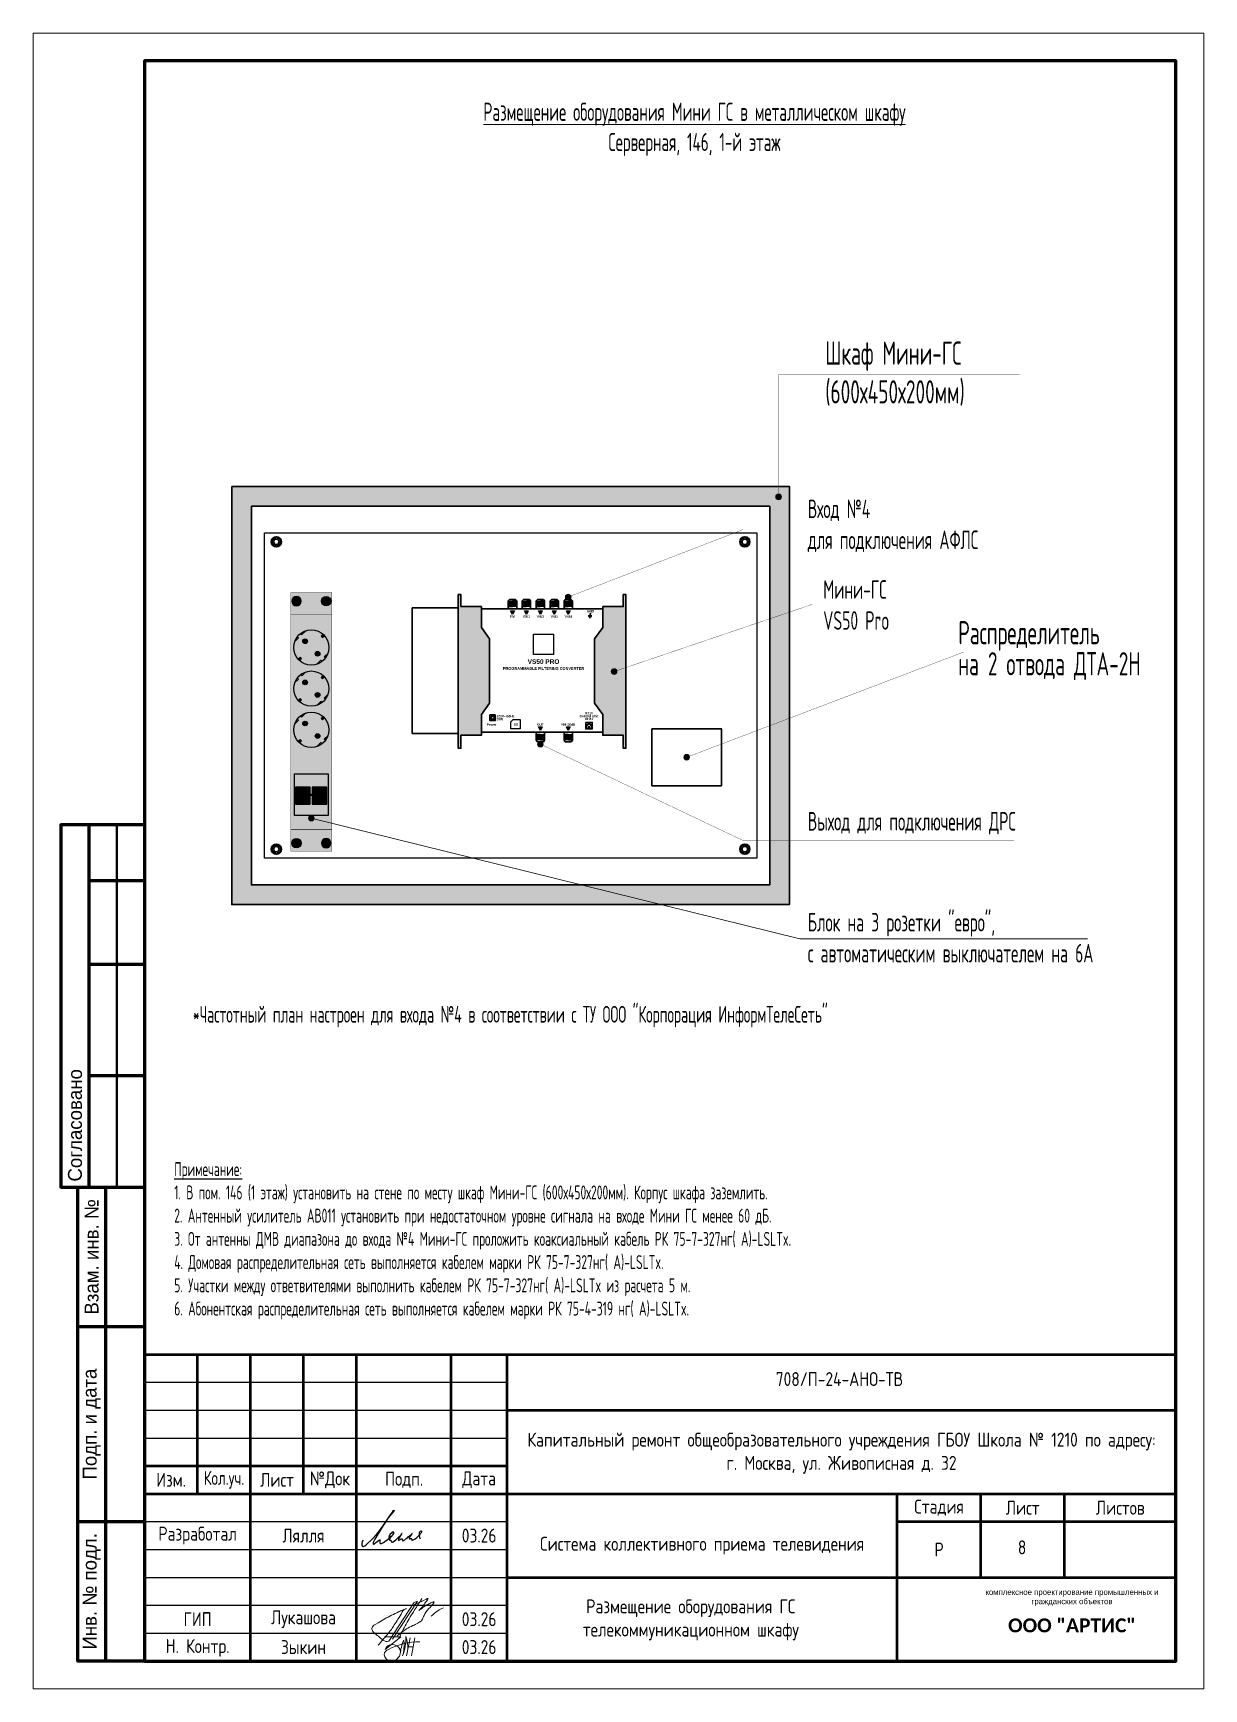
# Paper-space layout 'Шкаф' of a CAD drawing. Header units: millimetres. Extents: x -4441 to 1243, y -6144 to 657.
# Drawn here: x -4440.9 to -4231.7, y -6144.2 to -5848.3 of the extents above; entities outside this region: 32.
# The model-space entities are those that its viewports show. They can reach past a viewport. Long polylines and large blocks are cut down to what shows.
import ezdxf
from ezdxf.enums import TextEntityAlignment as Align

# ---------------------------------------------------------------- set-up
doc = ezdxf.new("R2010")
doc.units = ezdxf.units.MM
for name, color, linetype in [('__НАДПИСИ', 7, 'Continuous'), ('G-ANOTVPRT_T', 7, 'Continuous'), ('СОТ', 7, 'Continuous'), ('стена', 20, 'Continuous')]:
    doc.layers.add(name, color=color, linetype=linetype)
for name, color, linetype, lineweight in [('__ФОРМАТ', 7, 'Continuous', 40), ('A-_ANOTTEXT_T', 7, 'Continuous', 9), ('Text', 7, 'Continuous', 15), ('Выноски', 5, 'Continuous', 15), ('Подписи', 7, 'Continuous', 13)]:
    doc.layers.add(name, color=color, linetype=linetype, lineweight=lineweight)
doc.layers.add('Границы листа', color=7, linetype='Continuous', lineweight=0, plot=False)
doc.layers.add('ОФ_подписи', color=5, linetype='Continuous', lineweight=13, true_color=0x0000ff)
doc.styles.add('Arial', font='arial.ttf', dxfattribs={"height": 9.8})
doc.styles.add('GOST 2.304 type A', font='', dxfattribs={"height": 250})
doc.styles.add('GOST 2.304 type A_2', font='', dxfattribs={"height": 2.5})
doc.styles.add('GOST 2.304 type A_3', font='', dxfattribs={"height": 3.5})
doc.styles.add('GOST Common_4', font='', dxfattribs={"height": 7})
doc.styles.add('ISOCPEUR', font='isocpeur.ttf', dxfattribs={"width": 0.9, "height": 350})
doc.styles.add('Mipgost_5', font='', dxfattribs={"height": 250})
doc.styles.add('RubezhCAD', font='', dxfattribs={"oblique": 10})
doc.styles.get("Standard").update_dxf_attribs({"font": ''})
doc.styles.add('TEXT', font='', dxfattribs={"width": 0.75})
doc.styles.add('ГОСТ 2.304', font='')
doc.styles.get('GOST 2.304 type A').set_extended_font_data('GOST 2.304 type A')
doc.styles.get('GOST 2.304 type A_2').set_extended_font_data('GOST 2.304 type A')
doc.styles.get('GOST 2.304 type A_3').set_extended_font_data('GOST 2.304 type A')
doc.styles.get('GOST Common_4').set_extended_font_data('GOST 2.304 type A')
doc.styles.get('Mipgost_5').set_extended_font_data('Mipgost')
doc.styles.get('RubezhCAD').set_extended_font_data('GOST type A')
doc.styles.get('Standard').set_extended_font_data('GOST type B')
doc.styles.get('TEXT').set_extended_font_data('GOST type A')
doc.styles.get('ГОСТ 2.304').set_extended_font_data('GOST 2.304 type A')

psp = doc.layouts.new('Шкаф')

# ---------------------------------------------------------------- texts
at = {"layer": 'A-_ANOTTEXT_T', "attachment_point": 1}
for s, insert, char_height, width, style in [('\\fGOST Common|b0|i0|c204|p34|; ', (599.92, 657.41), 7, 2.9662, 'GOST Common_4'), ('\\fGOST Common|b0|i0|c204|p34|; ', (682.41, 657.41), 7, 2.9662, 'GOST Common_4'), ('\\fGOST Common|b0|i0|c204|p34|; ', (738.37, 657.41), 7, 2.9662, 'GOST Common_4'), ('\\fGOST Common|b0|i0|c204|p34|; ', (844.53, 657.41), 7, 2.9662, 'GOST Common_4'), ('\\fGOST Common|b0|i0|c204|p34|; ', (640.87, 645.43), 7, 2.9662, 'GOST Common_4'), ('\\fGOST Common|b0|i0|c204|p34|; ', (708.67, 645.43), 7, 2.9662, 'GOST Common_4'), ('\\fGOST Common|b0|i0|c204|p34|; ', (810.07, 645.43), 7, 2.9662, 'GOST Common_4'), ('\\fGOST Common|b0|i0|c204|p34|; ', (822.44, 645.43), 7, 2.9662, 'GOST Common_4'), ('\\fGOST Common|b0|i0|c204|p34|; ', (652.58, 621.49), 7, 2.9662, 'GOST Common_4'), ('\\fGOST Common|b0|i0|c204|p34|; ', (731.88, 621.49), 7, 2.9662, 'GOST Common_4'), ('\\fGOST Common|b0|i0|c204|p34|; ', (790.56, 621.49), 7, 2.9662, 'GOST Common_4'), ('\\fGOST 2.304 type A|b0|i0|c204|p34|; ', (1157.37, 68.61), 2.5, 1.2827, 'GOST 2.304 type A_2'), ('\\fGOST 2.304 type A|b0|i0|c204|p34|; ', (1161.34, 68.61), 2.5, 1.2827, 'GOST 2.304 type A_2'), ('\\fGOST 2.304 type A|b0|i0|c204|p34|; ', (1183.56, 68.61), 2.5, 1.2827, 'GOST 2.304 type A_2'), ('\\fGOST 2.304 type A|b0|i0|c204|p34|; ', (1186.08, 68.61), 2.5, 1.2827, 'GOST 2.304 type A_2'), ('\\fGOST 2.304 type A|b0|i0|c204|p34|; ', (1199.44, 68.61), 2.5, 1.2827, 'GOST 2.304 type A_2'), ('\\fGOST 2.304 type A|b0|i0|c204|p34|; ', (1214.45, 68.61), 2.5, 1.2827, 'GOST 2.304 type A_2'), ('\\fGOST 2.304 type A|b0|i0|c204|p34|; ', (1224.71, 68.61), 2.5, 1.2827, 'GOST 2.304 type A_2'), ('\\fGOST 2.304 type A|b0|i0|c204|p34|; ', (1145.4, 64.78), 2.5, 1.2827, 'GOST 2.304 type A_2'), ('\\fGOST 2.304 type A|b0|i0|c204|p34|; ', (1149.63, 64.78), 2.5, 1.2827, 'GOST 2.304 type A_2'), ('\\fGOST 2.304 type A|b0|i0|c204|p34|; ', (1158.82, 64.78), 2.5, 1.2827, 'GOST 2.304 type A_2'), ('\\fGOST 2.304 type A|b0|i0|c204|p34|; ', (1142.67, 17.43), 3.5, 1.6835, 'GOST 2.304 type A_3'), ('\\fGOST 2.304 type A|b0|i0|c204|p34|; ', (1170.98, 17.43), 3.5, 1.6835, 'GOST 2.304 type A_3'), ('\\fGOST 2.304 type A|b0|i0|c204|p34|; ', (1182.29, 17.43), 3.5, 1.6835, 'GOST 2.304 type A_3'), ('\\fGOST 2.304 type A|b0|i0|c204|p34|; ', (1201.87, 17.43), 3.5, 1.6835, 'GOST 2.304 type A_3'), ('\\fGOST 2.304 type A|b0|i0|c204|p34|; ', (1243.34, 17.43), 3.5, 1.6835, 'GOST 2.304 type A_3'), ('\\fGOST 2.304 type A|b0|i0|c204|p34|; ', (1143.4, 12.07), 3.5, 1.6835, 'GOST 2.304 type A_3'), ('\\fGOST 2.304 type A|b0|i0|c204|p34|; ', (1167.34, 12.07), 3.5, 1.6835, 'GOST 2.304 type A_3'), ('\\fGOST 2.304 type A|b0|i0|c204|p34|; ', (1225.35, 12.07), 3.5, 1.6835, 'GOST 2.304 type A_3'), ('\\fGOST 2.304 type A|b0|i0|c204|p34|; ', (1232.69, 12.07), 3.5, 1.6835, 'GOST 2.304 type A_3'), ('\\fGOST 2.304 type A|b0|i0|c204|p34|; ', (1160.79, 6.71), 3.5, 1.6835, 'GOST 2.304 type A_3'), ('\\fGOST 2.304 type A|b0|i0|c204|p34|; ', (1211.59, 6.71), 3.5, 1.6835, 'GOST 2.304 type A_3')]:
    psp.add_mtext(s, dxfattribs=dict(at, insert=insert, char_height=char_height, width=width, style=style))

msp = doc.modelspace()

# ---------------------------------------------------------------- texts
at = {"insert": (70477.38275, 68555.65197), "char_height": 250, "width": 17858.9542868, "attachment_point": 7, "style": 'TEXT'}
msp.add_mtext('{\\LПримечание:}\\P1. В пом. 146 (1 этаж) установить на стене по месту шкаф Мини-ГС (600х450х200мм). Корпус шкафа заземлить.\\P2. Антенный усилитель АВ011 установить при недостаточном уровне сигнала на входе Мини ГС менее 60 дБ.\\P3. От антенны ДМВ диапазона до входа №4 Мини-ГС проложить коаксиальный кабель РК 75-7-327нг( А)-LSLTx.\\P4. Домовая распределительная сеть выполняется кабелем марки РК 75-7-327нг( А)-LSLTx.\\P5. Участки между ответвителями выполнить кабелем РК 75-7-327нг( А)-LSLTx из расчета 5 м.\\P6. Абонентская распределительная сеть выполняется кабелем марки РК 75-4-319 нг( А)-LSLTx.', dxfattribs=at)
at = {"layer": 'Text', "style": 'TEXT'}
for s, insert, char_height, width, attachment_point in [('{\\LРазмещение оборудования Мини ГС в металлическом шкафу}\\PСерверная, 146, 1-й этаж', (79808.18071, 89900.89497), 325, 12961.273224, 5), ('Шкаф Мини-ГС\\P(600х450х200мм)', (82154.73029, 85518.68271), 416.6666667, 6096.5435096, 4), ('Вход №4\\Pдля подключения АФЛС', (81841.10023, 82789.41585), 333.3333333, 6199.3811243, 4), ('Мини-ГС\\PVS50 Pro', (82118.79919, 81369.09958), 333.333333, 6199.3811243, 4), ('Выход для подключения ДРС', (81841.10023, 77454.80968), 333.3333333, 6199.3811243, 4), ('Блок на 3 розетки "евро", \\Pс автоматическим выключателем на 6А', (81841.10023, 75400.91464), 333.3333333, 8296.9359209, 4), ('*Частотный план настроен для входа №4 в соответствии с ТУ ООО "Корпорация ИнформТелеСеть"', (70810.27839, 73986.65129), 300, 13105.3811482, 4)]:
    msp.add_mtext(s, dxfattribs=dict(at, insert=insert, char_height=char_height, width=width, attachment_point=attachment_point))
at = {"layer": 'Text', "ltscale": 3, "insert": (84540.10168, 80550.05999), "char_height": 416.6666667, "width": 11016.710011, "attachment_point": 4, "line_spacing_factor": 0.8, "style": 'TEXT'}
msp.add_mtext('Распределитель\\Pна 2 отвода ДТА-2Н', dxfattribs=at)
at = {"layer": 'СОТ', "char_height": 250, "attachment_point": 5, "style": 'GOST 2.304 type A'}
for s, insert, width in [('8', (85684.68633, 64465.39951), 1500), ('Размещение оборудования ГС телекоммуникационном шкафу', (79742.85434, 63165.07347), 6593.5320488)]:
    msp.add_mtext(s, dxfattribs=dict(at, insert=insert, width=width))

# ---------------------------------------------------------------- blocks, each defined once
blk = doc.blocks.new('A$C27167704')
at = {"lineweight": 25}
h = blk.add_hatch(color=251, dxfattribs=at)
h.set_gradient(color1=(139, 142, 133), color2=(120, 125, 115), tint=0.46, name='INVHEMISPHERICAL')
h.paths.add_polyline_path([(0, 0), (600, 0), (600, -450), (0, -450)])
h.paths.add_polyline_path([(21.1, -21.1), (578.9, -21.1), (578.9, -428.9), (21.1, -428.9)], flags=16)
at = {"lineweight": 30}
for p, q in [((47.9, -54.4), (43.4, -57)), ((43.4, -57), (43.4, -62.2)), ((43.4, -62.2), (47.9, -64.8)), ((52.4, -57), (47.9, -54.4)), ((47.9, -64.8), (52.4, -62.2)), ((52.4, -62.2), (52.4, -57)), ((547.6, -57), (552.1, -54.4)), ((547.6, -62.2), (547.6, -57)), ((552.1, -64.8), (547.6, -62.2)), ((552.1, -54.4), (556.6, -57)), ((556.6, -62.2), (552.1, -64.8)), ((556.6, -57), (556.6, -62.2)), ((43.4, -387.8), (47.9, -385.2)), ((43.4, -393), (43.4, -387.8)), ((47.9, -385.2), (52.4, -387.8)), ((52.4, -387.8), (52.4, -393)), ((552.1, -385.2), (547.6, -387.8)), ((547.6, -387.8), (547.6, -393)), ((556.6, -387.8), (552.1, -385.2)), ((556.6, -393), (556.6, -387.8)), ((47.9, -395.6), (43.4, -393)), ((52.4, -393), (47.9, -395.6)), ((547.6, -393), (552.1, -395.6)), ((552.1, -395.6), (556.6, -393))]:
    blk.add_line(p, q, dxfattribs=at)
for points in [[(0, 0), (600, 0), (600, -450), (0, -450)], [(21.1, -21.1), (578.9, -21.1), (578.9, -428.9), (21.1, -428.9)]]:
    blk.add_lwpolyline(points, close=True, dxfattribs=at)
blk.add_lwpolyline([(35, -50), (565, -50), (565, -400), (35, -400)], close=True)
for centre, radius in [((47.9, -59.6), 5.52), ((47.9, -59.6), 3), ((552.1, -59.6), 5.52), ((552.1, -59.6), 3), ((47.9, -390.4), 5.52), ((47.9, -390.4), 3), ((552.1, -390.4), 5.52), ((552.1, -390.4), 3)]:
    blk.add_circle(centre, radius, dxfattribs=at)
blk = doc.blocks.new('A$C5A1165F7')
at = {"true_color": 0xc7c7c7}
h = blk.add_hatch(color=9, dxfattribs=at)
h.set_gradient(color1=(93, 101, 98), color2=(179, 179, 179), tint=0.43, name='SPHERICAL')
h.paths.add_polyline_path([(10, 5, 1), (0, 5, 1)])
h = blk.add_hatch(color=250)
h.set_gradient(color1=(39, 42, 41), color2=(103, 113, 116), tint=0.43, name='SPHERICAL')
h.paths.add_polyline_path([(5, 6.4), (4, 7.4), (2.6, 6), (3.6, 5), (2.6, 4), (4, 2.6), (5, 3.6), (6, 2.6), (7.4, 4), (6.4, 5), (7.4, 6), (6, 7.4)])
at = {"color": 49, "lineweight": 25, "true_color": 0x474747}
blk.add_lwpolyline([(6.4, 5), (7.4, 6), (6, 7.4), (5, 6.4), (4, 7.4), (2.6, 6), (3.6, 5), (2.6, 4), (4, 2.6), (5, 3.6), (6, 2.6), (7.4, 4), (6.4, 5)], dxfattribs=at)
blk.add_circle((5, 5), 5, dxfattribs=at)
blk = doc.blocks.new('A$C370C6F25')
at = {"lineweight": 25}
h = blk.add_hatch(color=251, dxfattribs=at)
h.set_gradient(color1=(102, 106, 98), color2=(120, 120, 110), rotation=90, tint=0.43)
h.paths.add_polyline_path([(0, 0), (278.3, 0), (278.3, 44), (0, 44)])
h = blk.add_hatch(color=256, dxfattribs=at)
h.dxf.hatch_style = 1
h.set_gradient(color1=(147, 144, 128), color2=(180, 178, 167), rotation=180, tint=1, name='CURVED')
h.paths.add_polyline_path([(83.1, 40), (38.1, 40), (38.1, 4), (83.1, 4)])
h.paths.add_polyline_path([(68.6, 23.1), (50.6, 23.1), (50.6, 39), (68.6, 39)], flags=16)
h.paths.add_polyline_path([(65.6, 25), (53.8, 25), (53.8, 37), (65.6, 37)], flags=0)
h.paths.add_polyline_path([(61.4, 25), (59.7, 25), (59.7, 37), (61.4, 37)], flags=0)
h = blk.add_hatch(color=256, dxfattribs=at)
h.dxf.hatch_style = 1
h.set_gradient(color1=(83, 80, 70), color2=(107, 104, 91), tint=1, name='CURVED')
h.paths.add_polyline_path([(68.6, 39), (50.6, 39), (50.6, 23.1), (68.6, 23.1)])
h.paths.add_polyline_path([(65.6, 25), (53.8, 25), (53.8, 37), (65.6, 37)], flags=16)
h.paths.add_polyline_path([(61.4, 25), (59.7, 25), (59.7, 37), (61.4, 37)], flags=16)
h = blk.add_hatch(color=256, dxfattribs=at)
h.dxf.hatch_style = 1
h.set_gradient(color1=(82, 163, 0), color2=(41, 82, 0), rotation=90, tint=1, name='INVCYLINDER')
h.paths.add_polyline_path([(65.6, 37), (61.4, 37), (61.4, 25), (65.6, 25)])
h.paths.add_polyline_path([(53.8, 25), (59.7, 25), (59.7, 37), (53.8, 37)])
h = blk.add_hatch(color=256, dxfattribs=at)
h.dxf.hatch_style = 1
h.set_gradient(color1=(82, 163, 0), color2=(41, 82, 0), rotation=90, tint=1, name='INVCYLINDER')
h.paths.add_polyline_path([(59.7, 37), (61.4, 37), (61.4, 7.2), (59.7, 7.2)])
h = blk.add_hatch(color=256, dxfattribs=at)
h.dxf.hatch_style = 1
h.set_gradient(color1=(63, 62, 54), color2=(138, 134, 117), rotation=90, tint=1, name='CURVED')
h.paths.add_polyline_path([(116.8, 11.7), (115.5, 10.4, 0.716992), (149.5, 22, 1), (111.5, 22, 0.080786), (112.5, 16)])
h = blk.add_hatch(color=256, dxfattribs=at)
h.dxf.hatch_style = 1
h.set_gradient(color1=(63, 62, 54), color2=(138, 134, 117), rotation=270, tint=1, name='CURVED')
h.paths.add_polyline_path([(149.5, 22, 0.233447), (142.1, 37.1), (140.8, 35.8), (136.6, 40, 0.512137), (111.5, 22, 1)])
h = blk.add_hatch(color=256, dxfattribs=at)
h.dxf.hatch_style = 1
h.set_gradient(color1=(63, 62, 54), color2=(138, 134, 117), rotation=270, tint=1, name='CURVED')
h.paths.add_polyline_path([(149.5, 22, 0.080786), (148.6, 28), (144.3, 32.3), (145.6, 33.6, 0.716992), (111.5, 22, 1)])
h = blk.add_hatch(color=256, dxfattribs=at)
h.dxf.hatch_style = 1
h.set_gradient(color1=(36, 35, 30), color2=(69, 67, 59), tint=1, name='CURVED')
h.paths.add_polyline_path([(141.1, 10), (142.5, 11.4), (144.7, 9.3, 0.270091), (148.6, 28), (144.3, 32.3), (145.6, 33.6, 0.033002), (144, 35.4, 0.033002), (142.1, 37.1), (140.8, 35.8), (136.6, 40, 0.270091), (117.8, 36.1), (120, 34), (118.5, 32.6), (116.4, 34.7, 0.270091), (112.5, 16), (116.8, 11.7), (115.5, 10.4, 0.033002), (117.1, 8.6, 0.033002), (119, 6.9), (120.3, 8.2), (124.5, 4, 0.270091), (143.2, 7.9)])
h.paths.add_polyline_path([(122.1, 13.5, -1), (125.6, 17.1, -1)], flags=16)
h.paths.add_polyline_path([(135.5, 26.9, -1), (139, 30.5, -1)], flags=16)
h = blk.add_hatch(color=254)
h.set_gradient(color1=(226, 228, 228), color2=(37, 39, 39), rotation=90, tint=0.65, name='INVCYLINDER')
h.paths.add_polyline_path([(118.5, 32.6), (120, 34), (117.8, 36.1), (116.4, 34.7)])
h = blk.add_hatch(color=256, dxfattribs=at)
h.dxf.hatch_style = 1
h.set_gradient(color1=(63, 62, 54), color2=(138, 134, 117), rotation=90, tint=1, name='CURVED')
h.paths.add_polyline_path([(161, 11.7), (159.7, 10.4, 0.716992), (193.8, 22, 1), (155.8, 22, 0.080786), (156.8, 16)])
h = blk.add_hatch(color=256, dxfattribs=at)
h.dxf.hatch_style = 1
h.set_gradient(color1=(63, 62, 54), color2=(138, 134, 117), rotation=270, tint=1, name='CURVED')
h.paths.add_polyline_path([(193.8, 22, 0.233447), (186.4, 37.1), (185.1, 35.8), (180.9, 40, 0.512137), (155.8, 22, 1)])
h = blk.add_hatch(color=256, dxfattribs=at)
h.dxf.hatch_style = 1
h.set_gradient(color1=(63, 62, 54), color2=(138, 134, 117), rotation=270, tint=1, name='CURVED')
h.paths.add_polyline_path([(193.8, 22, 0.080786), (192.9, 28), (188.6, 32.3), (189.9, 33.6, 0.716992), (155.8, 22, 1)])
h = blk.add_hatch(color=256, dxfattribs=at)
h.dxf.hatch_style = 1
h.set_gradient(color1=(36, 35, 30), color2=(69, 67, 59), tint=1, name='CURVED')
h.paths.add_polyline_path([(185.4, 10), (186.8, 11.4), (189, 9.3, 0.270091), (192.9, 28), (188.6, 32.3), (189.9, 33.6, 0.033002), (188.3, 35.4, 0.033002), (186.4, 37.1), (185.1, 35.8), (180.9, 40, 0.270091), (162.1, 36.1), (164.2, 34), (162.8, 32.6), (160.7, 34.7, 0.270091), (156.8, 16), (161, 11.7), (159.7, 10.4, 0.033002), (161.4, 8.6, 0.033002), (163.3, 6.9), (164.6, 8.2), (168.8, 4, 0.270091), (187.5, 7.9)])
h.paths.add_polyline_path([(166.3, 13.5, -1), (169.9, 17.1, -1)], flags=16)
h.paths.add_polyline_path([(179.8, 26.9, -1), (183.3, 30.5, -1)], flags=16)
h = blk.add_hatch(color=254)
h.set_gradient(color1=(226, 228, 228), color2=(37, 39, 39), rotation=90, tint=0.65, name='INVCYLINDER')
h.paths.add_polyline_path([(162.8, 32.6), (164.2, 34), (162.1, 36.1), (160.7, 34.7)])
h = blk.add_hatch(color=256, dxfattribs=at)
h.dxf.hatch_style = 1
h.set_gradient(color1=(63, 62, 54), color2=(138, 134, 117), rotation=90, tint=1, name='CURVED')
h.paths.add_polyline_path([(205.3, 11.7), (204, 10.4, 0.716992), (238.1, 22, 1), (200.1, 22, 0.080786), (201.1, 16)])
h = blk.add_hatch(color=256, dxfattribs=at)
h.dxf.hatch_style = 1
h.set_gradient(color1=(63, 62, 54), color2=(138, 134, 117), rotation=270, tint=1, name='CURVED')
h.paths.add_polyline_path([(238.1, 22, 0.233447), (230.7, 37.1), (229.4, 35.8), (225.1, 40, 0.512137), (200.1, 22, 1)])
h = blk.add_hatch(color=256, dxfattribs=at)
h.dxf.hatch_style = 1
h.set_gradient(color1=(63, 62, 54), color2=(138, 134, 117), rotation=270, tint=1, name='CURVED')
h.paths.add_polyline_path([(238.1, 22, 0.080786), (237.1, 28), (232.9, 32.3), (234.2, 33.6, 0.716992), (200.1, 22, 1)])
h = blk.add_hatch(color=256, dxfattribs=at)
h.dxf.hatch_style = 1
h.set_gradient(color1=(36, 35, 30), color2=(69, 67, 59), tint=1, name='CURVED')
h.paths.add_polyline_path([(229.7, 10), (231.1, 11.4), (233.2, 9.3, 0.270091), (237.1, 28), (232.9, 32.3), (234.2, 33.6, 0.033002), (232.6, 35.4, 0.033002), (230.7, 37.1), (229.4, 35.8), (225.1, 40, 0.270091), (206.4, 36.1), (208.5, 34), (207.1, 32.6), (205, 34.7, 0.270091), (201.1, 16), (205.3, 11.7), (204, 10.4, 0.033002), (205.7, 8.6, 0.033002), (207.6, 6.9), (208.9, 8.2), (213.1, 4, 0.270091), (231.8, 7.9)])
h.paths.add_polyline_path([(210.6, 13.5, -1), (214.2, 17.1, -1)], flags=16)
h.paths.add_polyline_path([(224.1, 26.9, -1), (227.6, 30.5, -1)], flags=16)
h = blk.add_hatch(color=254)
h.set_gradient(color1=(226, 228, 228), color2=(37, 39, 39), rotation=90, tint=0.65, name='INVCYLINDER')
h.paths.add_polyline_path([(207.1, 32.6), (208.5, 34), (206.4, 36.1), (205, 34.7)])
h = blk.add_hatch(color=256, dxfattribs=at)
h.dxf.hatch_style = 1
h.set_gradient(color1=(83, 80, 70), color2=(107, 104, 91), tint=1, name='CURVED')
h.paths.add_polyline_path([(68.6, 21.2), (50.6, 21.2), (50.6, 5.2), (68.6, 5.2)])
h.paths.add_polyline_path([(65.6, 7.2), (53.8, 7.2), (53.8, 19.2), (65.6, 19.2)], flags=16)
h.paths.add_polyline_path([(61.4, 7.2), (59.7, 7.2), (59.7, 19.2), (61.4, 19.2)], flags=16)
h = blk.add_hatch(color=256, dxfattribs=at)
h.dxf.hatch_style = 1
h.set_gradient(color1=(82, 163, 0), color2=(41, 82, 0), rotation=90, tint=1, name='INVCYLINDER')
h.paths.add_polyline_path([(65.6, 19.2), (61.4, 19.2), (61.4, 7.2), (65.6, 7.2)])
h.paths.add_polyline_path([(53.8, 7.2), (59.7, 7.2), (59.7, 19.2), (53.8, 19.2)])
h = blk.add_hatch(color=256, dxfattribs=at)
h.dxf.hatch_style = 1
h.set_gradient(color1=(10, 11, 11), color2=(0, 0, 0), tint=1, name='INVSPHERICAL')
h.paths.add_polyline_path([(139.8, 28.7, 1), (134.8, 28.7, 1)])
h = blk.add_hatch(color=256, dxfattribs=at)
h.dxf.hatch_style = 1
h.set_gradient(color1=(10, 11, 11), color2=(0, 0, 0), tint=1, name='INVSPHERICAL')
h.paths.add_polyline_path([(184, 28.7, 1), (179, 28.7, 1)])
h = blk.add_hatch(color=256, dxfattribs=at)
h.dxf.hatch_style = 1
h.set_gradient(color1=(10, 11, 11), color2=(0, 0, 0), tint=1, name='INVSPHERICAL')
h.paths.add_polyline_path([(228.3, 28.7, 1), (223.3, 28.7, 1)])
h = blk.add_hatch(color=256, dxfattribs=at)
h.dxf.hatch_style = 1
h.set_gradient(color1=(63, 62, 54), color2=(138, 134, 117), rotation=90, tint=1, name='CURVED')
h.paths.add_polyline_path([(120.3, 8.2), (119, 6.9, 0.082938), (124.5, 4)])
h = blk.add_hatch(color=256, dxfattribs=at)
h.dxf.hatch_style = 1
h.set_gradient(color1=(10, 11, 11), color2=(0, 0, 0), tint=1, name='INVSPHERICAL')
h.paths.add_polyline_path([(126.3, 15.3, 1), (121.3, 15.3, 1)])
h = blk.add_hatch(color=254)
h.set_gradient(color1=(226, 228, 228), color2=(37, 39, 39), rotation=90, tint=0.65, name='INVCYLINDER')
h.paths.add_polyline_path([(143.3, 7.9), (144.7, 9.3), (142.5, 11.4), (141.1, 10)])
h = blk.add_hatch(color=256, dxfattribs=at)
h.dxf.hatch_style = 1
h.set_gradient(color1=(63, 62, 54), color2=(138, 134, 117), rotation=90, tint=1, name='CURVED')
h.paths.add_polyline_path([(164.6, 8.2), (163.3, 6.9, 0.082938), (168.8, 4)])
h = blk.add_hatch(color=256, dxfattribs=at)
h.dxf.hatch_style = 1
h.set_gradient(color1=(10, 11, 11), color2=(0, 0, 0), tint=1, name='INVSPHERICAL')
h.paths.add_polyline_path([(170.6, 15.3, 1), (165.6, 15.3, 1)])
h = blk.add_hatch(color=254)
h.set_gradient(color1=(226, 228, 228), color2=(37, 39, 39), rotation=90, tint=0.65, name='INVCYLINDER')
h.paths.add_polyline_path([(187.6, 7.9), (189, 9.3), (186.8, 11.4), (185.4, 10)])
h = blk.add_hatch(color=256, dxfattribs=at)
h.dxf.hatch_style = 1
h.set_gradient(color1=(63, 62, 54), color2=(138, 134, 117), rotation=90, tint=1, name='CURVED')
h.paths.add_polyline_path([(208.9, 8.2), (207.6, 6.9, 0.082938), (213.1, 4)])
h = blk.add_hatch(color=256, dxfattribs=at)
h.dxf.hatch_style = 1
h.set_gradient(color1=(10, 11, 11), color2=(0, 0, 0), tint=1, name='INVSPHERICAL')
h.paths.add_polyline_path([(214.9, 15.3, 1), (209.9, 15.3, 1)])
h = blk.add_hatch(color=254)
h.set_gradient(color1=(226, 228, 228), color2=(37, 39, 39), rotation=90, tint=0.65, name='INVCYLINDER')
h.paths.add_polyline_path([(231.8, 7.9), (233.3, 9.3), (231.1, 11.4), (229.7, 10)])
for p, q in [((140.8, 35.8), (136.6, 40)), ((142.1, 37.1), (140.8, 35.8)), ((185.1, 35.8), (180.9, 40)), ((186.4, 37.1), (185.1, 35.8)), ((229.4, 35.8), (225.1, 40)), ((230.7, 37.1), (229.4, 35.8)), ((145.6, 33.6), (144.3, 32.3)), ((148.6, 28), (144.3, 32.3)), ((189.9, 33.6), (188.6, 32.3)), ((192.9, 28), (188.6, 32.3)), ((234.2, 33.6), (232.9, 32.3)), ((237.1, 28), (232.9, 32.3)), ((116.8, 11.7), (112.5, 16)), ((115.5, 10.4), (116.8, 11.7)), ((119, 6.9), (120.3, 8.2)), ((124.5, 4), (120.3, 8.2)), ((161, 11.7), (156.8, 16)), ((159.7, 10.4), (161, 11.7)), ((163.3, 6.9), (164.6, 8.2)), ((168.8, 4), (164.6, 8.2)), ((205.3, 11.7), (201.1, 16)), ((204, 10.4), (205.3, 11.7)), ((207.6, 6.9), (208.9, 8.2)), ((213.1, 4), (208.9, 8.2))]:
    blk.add_line(p, q)
at = {"const_width": 0.4}
blk.add_lwpolyline([(0, 0), (278.3, 0), (278.3, 44), (0, 44)], close=True, dxfattribs=at)
for points in [[(23, 0), (23, 44)], [(254.5, 0), (254.5, 44)]]:
    blk.add_lwpolyline(points, dxfattribs=at)
at = {"color": 251, "lineweight": 25}
blk.add_lwpolyline([(83.1, 40), (83.1, 4), (38.1, 4), (38.1, 40)], close=True, dxfattribs=at)
at = {"lineweight": 25}
for points in [[(68.6, 23.1), (68.6, 39), (50.6, 39), (50.6, 23.1)], [(65.6, 25), (65.6, 37), (53.8, 37), (53.8, 25)], [(61.4, 25), (61.4, 37), (59.7, 37), (59.7, 25)], [(59.7, 37), (61.4, 37), (61.4, 7.2), (59.7, 7.2)], [(116.4, 34.7), (117.8, 36.1), (120, 34), (118.5, 32.6)], [(160.7, 34.7), (162.1, 36.1), (164.2, 34), (162.8, 32.6)], [(205, 34.7), (206.4, 36.1), (208.5, 34), (207.1, 32.6)], [(68.6, 5.2), (68.6, 21.2), (50.6, 21.2), (50.6, 5.2)], [(65.6, 7.2), (65.6, 19.2), (53.8, 19.2), (53.8, 7.2)], [(61.4, 7.2), (61.4, 19.2), (59.7, 19.2), (59.7, 7.2)], [(143.3, 7.9), (144.7, 9.3), (142.5, 11.4), (141.1, 10)], [(187.6, 7.9), (189, 9.3), (186.8, 11.4), (185.4, 10)], [(231.8, 7.9), (233.3, 9.3), (231.1, 11.4), (229.7, 10)]]:
    blk.add_lwpolyline(points, close=True, dxfattribs=at)
for centre, radius in [((130.5, 22), 19), ((174.8, 22), 19), ((219.1, 22), 19), ((137.3, 28.7), 2.5), ((181.5, 28.7), 2.5), ((225.8, 28.7), 2.5), ((123.8, 15.3), 2.5), ((168.1, 15.3), 2.5), ((212.4, 15.3), 2.5)]:
    blk.add_circle(centre, radius)
blk.add_blockref('A$C5A1165F7', (3.5, 33), dxfattribs=at)
at = {"lineweight": 25, "xscale": -1}
blk.add_blockref('A$C5A1165F7', (274, 33), dxfattribs=at)
at = {"lineweight": 25, "xscale": -1, "rotation": 180}
blk.add_blockref('A$C5A1165F7', (3.5, 11), dxfattribs=at)
at = {"lineweight": 25, "rotation": 180}
blk.add_blockref('A$C5A1165F7', (274, 11), dxfattribs=at)
blk = doc.blocks.new('A$C1F0C025E')
h = blk.add_hatch(color=253)
h.dxf.hatch_style = 1
h.paths.add_polyline_path([(49.6, -151), (52.5, -151), (52.5, -137.1), (74.5, -137.1), (74.5, -114.6), (83.4, -102.6), (83.4, -33.2), (74.5, -21), (74.5, 1.5), (52.5, 1.5), (52.5, 14.3), (49.6, 14.3)])
h = blk.add_hatch(color=253)
h.dxf.hatch_style = 1
h.paths.add_polyline_path([(230, 14.3), (227.1, 14.3), (227.1, 1.5), (205.1, 1.5), (205.1, -21), (196.3, -33.2), (196.3, -102.6), (205.1, -114.6), (205.1, -137.1), (227.1, -137.1), (227.1, -151), (230, -151)])
h = blk.add_hatch(color=256)
h.dxf.hatch_style = 1
h.paths.add_polyline_path([(108, -7), (106, -3), (110, -3)])
h = blk.add_hatch(color=256)
h.dxf.hatch_style = 1
h.paths.add_polyline_path([(123, -7), (121, -3), (125, -3)])
h = blk.add_hatch(color=256)
h.dxf.hatch_style = 1
h.paths.add_polyline_path([(138, -7), (136, -3), (140, -3)])
h = blk.add_hatch(color=256)
h.dxf.hatch_style = 1
h.paths.add_polyline_path([(153, -7), (151, -3), (155, -3)])
h = blk.add_hatch(color=256)
h.dxf.hatch_style = 1
h.paths.add_polyline_path([(168, -7), (166, -3), (170, -3)])
h = blk.add_hatch(color=256)
h.dxf.hatch_style = 1
h.paths.add_polyline_path([(138, -131.9), (136, -127.9), (140, -127.9)])
h = blk.add_hatch(color=256)
h.dxf.hatch_style = 1
h.paths.add_polyline_path([(168, -131.9), (166, -127.9), (170, -127.9)])
at = {"linetype": 'Continuous', "lineweight": 30}
for p, q in [((0, -135), (0, 0)), ((0, 0), (49.6, 0)), ((104.8, 9.1), (103.5, 7.6)), ((112.5, 7.6), (111.2, 9.1)), ((119.8, 9.1), (118.5, 7.6)), ((127.5, 7.6), (126.2, 9.1)), ((134.8, 9.1), (133.5, 7.6)), ((142.5, 7.6), (141.2, 9.1)), ((149.8, 9.1), (148.5, 7.6)), ((157.5, 7.6), (156.2, 9.1)), ((164.8, 9.1), (163.5, 7.6)), ((172.5, 7.6), (171.2, 9.1)), ((74.5, -1.1), (205.1, -1.1)), ((49.6, -135), (0, -135)), ((74.5, -133.7), (205.1, -133.7)), ((134.8, -144), (133.5, -142.5)), ((142.5, -142.5), (141.2, -144)), ((164.8, -144), (163.5, -142.5)), ((172.5, -142.5), (171.2, -144)), ((189.3, -130.2), (189.3, -128.1)), ((189.3, -128.1), (191.3, -128.1)), ((191.3, -130.2), (191.3, -128.1))]:
    blk.add_line(p, q, dxfattribs=at)
at = {"lineweight": 30}
for p, q in [((112.5, 7.6), (103.5, 6.9)), ((112.5, 6.8), (103.5, 6)), ((112.5, 5.9), (103.5, 5.2)), ((112.5, 5.1), (103.5, 4.3)), ((112.5, 4.2), (103.5, 3.5)), ((112.5, 3.4), (103.5, 2.7)), ((112.5, 2.5), (103.5, 1.8)), ((112.5, 1.7), (103.5, 1)), ((127.5, 7.6), (118.5, 6.9)), ((127.5, 6.8), (118.5, 6)), ((127.5, 5.9), (118.5, 5.2)), ((127.5, 5.1), (118.5, 4.3)), ((127.5, 4.2), (118.5, 3.5)), ((127.5, 3.4), (118.5, 2.7)), ((127.5, 2.5), (118.5, 1.8)), ((127.5, 1.7), (118.5, 1)), ((142.5, 7.6), (133.5, 6.9)), ((142.5, 6.8), (133.5, 6)), ((142.5, 5.9), (133.5, 5.2)), ((142.5, 5.1), (133.5, 4.3)), ((142.5, 4.2), (133.5, 3.5)), ((142.5, 3.4), (133.5, 2.7)), ((142.5, 2.5), (133.5, 1.8)), ((142.5, 1.7), (133.5, 1)), ((157.5, 7.6), (148.5, 6.9)), ((157.5, 6.8), (148.5, 6)), ((157.5, 5.9), (148.5, 5.2)), ((157.5, 5.1), (148.5, 4.3)), ((157.5, 4.2), (148.5, 3.5)), ((157.5, 3.4), (148.5, 2.7)), ((157.5, 2.5), (148.5, 1.8)), ((157.5, 1.7), (148.5, 1)), ((172.5, 7.6), (163.5, 6.9)), ((172.5, 6.8), (163.5, 6)), ((172.5, 5.9), (163.5, 5.2)), ((172.5, 5.1), (163.5, 4.3)), ((172.5, 4.2), (163.5, 3.5)), ((172.5, 3.4), (163.5, 2.7)), ((172.5, 2.5), (163.5, 1.8)), ((172.5, 1.7), (163.5, 1)), ((189.3, -8.6), (193.5, -8.6)), ((189.8, -9.4), (192.9, -9.4)), ((190.6, -10.4), (192.1, -10.4)), ((192.8, -5.9), (191.4, -5.9)), ((191.4, -5.9), (191.4, -8.6)), ((142.5, -136.6), (133.5, -135.8)), ((142.5, -137.4), (133.5, -136.7)), ((142.5, -138.3), (133.5, -137.5)), ((142.5, -139.1), (133.5, -138.4)), ((142.5, -140), (133.5, -139.2)), ((142.5, -140.8), (133.5, -140.1)), ((142.5, -141.7), (133.5, -140.9)), ((142.5, -142.5), (133.5, -141.8)), ((172.5, -136.6), (163.5, -135.8)), ((172.5, -137.4), (163.5, -136.7)), ((172.5, -138.3), (163.5, -137.5)), ((172.5, -139.1), (163.5, -138.4)), ((172.5, -140), (163.5, -139.2)), ((172.5, -140.8), (163.5, -140.1)), ((172.5, -141.7), (163.5, -140.9)), ((172.5, -142.5), (163.5, -141.8))]:
    blk.add_line(p, q, dxfattribs=at)
at = {"linetype": 'Continuous', "lineweight": 30}
for points in [[(74.5, 1.5), (74.5, -21), (83.4, -33.2), (83.4, -102.6), (74.5, -114.6), (74.5, -137.1), (52.5, -137.1), (52.5, -151), (49.6, -151), (49.6, 14.3), (52.5, 14.3), (52.5, 1.5), (74.5, 1.5)], [(112.5, 7.6), (112.5, -1.1), (103.5, -1.1), (103.5, 7.6)], [(104.8, 9.1), (111.2, 9.1)], [(127.5, 7.6), (127.5, -1.1), (118.5, -1.1), (118.5, 7.6)], [(119.8, 9.1), (126.2, 9.1)], [(142.5, 7.6), (142.5, -1.1), (133.5, -1.1), (133.5, 7.6)], [(134.8, 9.1), (141.2, 9.1)], [(157.5, 7.6), (157.5, -1.1), (148.5, -1.1), (148.5, 7.6)], [(149.8, 9.1), (156.2, 9.1)], [(172.5, 7.6), (172.5, -1.1), (163.5, -1.1), (163.5, 7.6)], [(164.8, 9.1), (171.2, 9.1)], [(205.1, 1.5), (205.1, -21), (196.3, -33.2), (196.3, -102.6), (205.1, -114.6), (205.1, -137.1), (227.1, -137.1), (227.1, -151), (230, -151), (230, 14.3), (227.1, 14.3), (227.1, 1.5), (205.1, 1.5)], [(187.3, -130.2), (187.3, -126.5), (188.8, -126.5), (188.8, -125.3), (189.8, -125.3), (189.8, -124.1), (190.3, -124.1)], [(193.4, -130.2), (193.4, -126.5), (191.9, -126.5), (191.9, -125.3), (190.9, -125.3), (190.9, -124.1), (190.3, -124.1)], [(142.5, -142.5), (142.5, -133.7), (133.5, -133.7), (133.5, -142.5)], [(172.5, -142.5), (172.5, -133.7), (163.5, -133.7), (163.5, -142.5)], [(134.8, -144), (141.2, -144)], [(164.8, -144), (171.2, -144)]]:
    blk.add_lwpolyline(points, dxfattribs=at)
for points in [[(108, -7), (106, -3), (110, -3), (108, -7)], [(123, -7), (121, -3), (125, -3), (123, -7)], [(138, -7), (136, -3), (140, -3), (138, -7)], [(153, -7), (151, -3), (155, -3), (153, -7)], [(168, -7), (166, -3), (170, -3), (168, -7)], [(108.6, -120.2), (116.4, -120.2), (116.4, -130.2), (106.2, -130.2), (106.2, -122.5), (108.6, -120.2)], [(138, -131.9), (136, -127.9), (140, -127.9), (138, -131.9)], [(168, -131.9), (166, -127.9), (170, -127.9), (168, -131.9)]]:
    blk.add_lwpolyline(points)
blk.add_lwpolyline([(130.6, -28.4), (152.1, -28.4), (152.1, -50.2), (130.6, -50.2)], close=True)
at = {"lineweight": 30}
for points in [[(83.6, -115.1), (89.5, -115.1), (89.5, -121.3), (83.6, -121.3)], [(85.1, -116.9), (88.1, -116.9), (88.1, -119.9), (85.1, -119.9)]]:
    blk.add_lwpolyline(points, close=True, dxfattribs=at)
at = {"linetype": 'Continuous', "lineweight": 30}
blk.add_lwpolyline([(186.8, -123.3), (193.8, -123.3), (193.8, -130.2), (186.8, -130.2)], close=True, dxfattribs=at)
at = {"line_spacing_factor": 0.75, "style": 'Arial'}
for s, insert, char_height, width, attachment_point in [('{\\fArial|b1|i0|c204|p34;FM', (108, -8.1), 2.5, 6.643, 2), ('{\\fArial|b1|i0|c204|p34;V/U1', (123, -8.1), 2.5, 6.643, 2), ('{\\fArial|b1|i0|c204|p34;V/U2', (138, -8.1), 2.5, 6.643, 2), ('{\\fArial|b1|i0|c204|p34;V/U3', (153, -8.1), 2.5, 6.643, 2), ('{\\fArial|b1|i0|c204|p34;V/U4', (168, -8.1), 2.5, 6.643, 2), ('{\\fArial|b1|i0|c204|p34;GND', (191.9, -2.3), 2.5, 6.643, 2), ('{\\fArial|b1|i0|c204|p34;PROGRAMMABLE FILTERING CONVERTER', (141.4, -63.7), 3, 100.467, 2), ('{\\fArial|b1|i0|c204|p34;VS50 PRO', (141.4, -55.3), 5, 44.62, 2), ('{\\fArial|b1|i0|c204|p34;Power', (85.5, -126.8), 2.5, 6.643, 8), ('{\\fArial|b1|i0|c204|p34;220V~/50Hz\\P20W', (90.7, -118.2), 2.5, 6.643, 4), ('{\\fArial|b1|i0|c204|p34;SD', (111.8, -126.8), 2.5, 6.643, 8), ('{\\fArial|b1|i0|c204|p34;OUT', (138, -126.8), 2.5, 6.643, 8), ('{\\fArial|b1|i0|c204|p34;NH-30dB', (168, -126.8), 2.5, 6.643, 8), ('{\\fArial|b1|i0|c204|p34;RJ10\\PControl Unit\\POH41', (190.3, -120.8), 2.5, 21.399, 8)]:
    blk.add_mtext(s, dxfattribs=dict(at, insert=insert, char_height=char_height, width=width, attachment_point=attachment_point))
blk = doc.blocks.new('*U1032')
for p, q in [((5, 155), (5, 90)), ((15, 155), (15, 90))]:
    blk.add_line(p, q)
at = {"lineweight": -2}
for p, q in [((10, 155), (10, 90)), ((10, 145), (20, 145)), ((10, 130), (20, 130)), ((10, 110), (20, 110)), ((13, 90), (13, 5)), ((8, 65), (20, 65)), ((8, 30), (20, 30))]:
    blk.add_line(p, q, dxfattribs=at)
blk.add_lwpolyline([(20, 5), (205, 5), (205, 292), (20, 292)], close=True, dxfattribs=at)
for points in [[(20, 155), (5, 155), (5, 90), (8, 90)], [(20, 5), (8, 5), (8, 90), (20, 90)]]:
    blk.add_lwpolyline(points, dxfattribs=at)
at = {"layer": 'Границы листа'}
blk.add_lwpolyline([(210, 0), (0, 0), (0, 297), (210, 297)], close=True, dxfattribs=at)
at = {"lineweight": 30, "style": 'Mipgost_5'}
blk.add_text('Согласовано', height=2.5, rotation=90, dxfattribs=at).set_placement((7.5, 91), align=Align.MIDDLE_LEFT)
for s, p in [('Взам. инв. №', (10.5, 77.5)), ('Подп. и дата', (10.5, 47.5)), ('Инв. № подл.', (10.5, 17.5))]:
    blk.add_text(s, height=2.5, rotation=90, dxfattribs=at).set_placement(p, align=Align.MIDDLE)
at = {"lineweight": 13, "oblique": 10, "flags": 8}
blk.add_attdef('ФОРМАТ', (170.94, 1.12), '', height=3, dxfattribs=at)
blk = doc.blocks.new('П_Зыкин')
at = {"layer": 'ОФ_подписи', "color": 5, "ltscale": 100, "transparency": 33554687}
for p, q in [((142, 249), (62, -174)), ((102, 37), (218, 37)), ((258, 249), (178, -174))]:
    blk.add_line(p, q, dxfattribs=at)
blk.add_lwpolyline([(-462, 273), (-74, 273), (-446, -30)], dxfattribs=at)
for centre, radius, start, end in [((-271, -94), 186, 314.2393, 159.9348), ((345, -1372), 1523, 88.8758, 117.8788), ((1109, -252), 1204, 158.7593, 174.231), ((-1024, 224), 1068, 337.8144, 2.8859), ((-849, 72), 852, 342.8308, 7.4815), ((-9, 182), 4.48, 8.9691, 155.6551), ((-643, 22), 732, 344.4555, 20.462), ((-318, -169), 151, 108.7568, 173.4251), ((-287, -115), 185, 191.5358, 322.3512)]:
    blk.add_arc(centre, radius, start, end, dxfattribs=at)
blk = doc.blocks.new('П_Лукашова')
at = {"layer": 'ОФ_подписи', "color": 5}
for p, q in [((221, 339), (-221, -339)), ((286, 371), (-156, -307)), ((283, 370), (218, 338))]:
    blk.add_line(p, q, dxfattribs=at)
for points in [[(366, 415), (236, 213), (85, -37), (-50, -300)], [(221, 301), (344, 360), (434, 401), (475, 416), (464, 395), (420, 336), (342, 232), (310, 203), (337, 221), (420, 283), (490, 322), (558, 352), (576, 358), (491, 240), (403, 113), (374, 49), (360, 20)], [(-221, -339), (-276, -344), (-368, -289), (-446, -221), (-505, -166), (-522, -116), (-412, -16), (-295, 56), (-173, 120), (-49, 179), (33, 216), (87, 237), (52, 221), (11, 167), (-59, 51), (-126, -52), (-177, -132), (-256, -231), (-409, -409)], [(360, 20), (294, -18), (203, -65), (91, -124), (-73, -248)], [(530, 102), (646, 199), (748, 254)]]:
    blk.add_spline(points, degree=3, dxfattribs=at)
blk = doc.blocks.new('штамп')
at = {"layer": '__ФОРМАТ', "linetype": 'Continuous', "lineweight": 50}
for p, q in [((531929, 45357), (531929, 50857)), ((531929, 50857), (550429, 50857)), ((532879, 48357), (532879, 50857)), ((533829, 45357), (533829, 50857)), ((534779, 48357), (534779, 50857)), ((535729, 45357), (535729, 50857)), ((537429, 45357), (537429, 50857)), ((538429, 45357), (538429, 50857)), ((550429, 45357), (550429, 50857)), ((538429, 49857), (550429, 49857)), ((531929, 48857), (538429, 48857)), ((531929, 48357), (550429, 48357)), ((545429, 45357), (545429, 48357)), ((546929, 46857), (546929, 48357)), ((548429, 46857), (548429, 48357)), ((545429, 47857), (550429, 47857)), ((538429, 46857), (550429, 46857)), ((531929, 45357), (550429, 45357))]:
    blk.add_line(p, q, dxfattribs=at)
at = {"layer": '__ФОРМАТ', "linetype": 'Continuous', "lineweight": -2}
for p, q in [((531929, 50357), (538429, 50357)), ((531929, 49857), (538429, 49857)), ((531929, 49357), (538429, 49357)), ((531929, 48857), (538429, 48857)), ((531929, 47857), (538429, 47857)), ((531929, 47357), (538429, 47357)), ((531929, 46857), (538429, 46857)), ((538429, 46857), (550429, 46857)), ((531929, 46357), (538429, 46357)), ((531929, 45857), (538429, 45857))]:
    blk.add_line(p, q, dxfattribs=at)
at = {"layer": 'Подписи', "color": 5, "lineweight": 25}
blk.add_lwpolyline([(535847, 47525), (535833, 47500), (535823, 47461), (535824, 47440), (535829, 47423), (535840, 47414), (535857, 47413), (535876, 47421), (535897, 47435), (535917, 47454), (536005, 47539), (536088, 47624), (536142, 47690), (536203, 47776), (536266, 47874), (536323, 47953), (536362, 48009), (536395, 48059), (536405, 48060), (536397, 48045), (536295, 47925), (536205, 47790), (536095, 47603), (536059, 47544), (536038, 47506), (536029, 47485), (536027, 47473), (536027, 47462), (536031, 47457), (536037, 47454), (536045, 47456), (536057, 47466), (536072, 47479), (536107, 47506), (536133, 47525), (536147, 47532), (536152, 47532), (536153, 47529), (536150, 47520), (536147, 47504), (536146, 47491), (536148, 47479), (536150, 47471), (536157, 47465), (536166, 47462), (536178, 47464), (536189, 47469), (536215, 47480), (536240, 47498), (536281, 47529), (536306, 47550), (536324, 47567), (536342, 47582), (536372, 47609), (536388, 47629), (536397, 47646), (536399, 47657), (536398, 47666), (536393, 47671), (536383, 47671), (536372, 47667), (536356, 47653), (536336, 47632), (536323, 47612), (536313, 47599), (536309, 47587), (536310, 47579), (536315, 47575), (536326, 47579), (536335, 47585), (536344, 47592), (536348, 47595), (536352, 47596), (536354, 47595), (536355, 47592), (536349, 47583), (536342, 47575), (536334, 47561), (536326, 47547), (536322, 47538), (536320, 47531), (536321, 47523), (536325, 47519), (536328, 47519), (536333, 47524), (536338, 47527), (536344, 47526), (536346, 47520), (536351, 47508), (536355, 47498), (536359, 47493), (536366, 47491), (536375, 47491), (536385, 47497), (536412, 47513), (536436, 47532), (536466, 47559), (536491, 47583), (536517, 47607), (536529, 47621), (536545, 47642), (536547, 47643), (536546, 47644), (536543, 47644), (536541, 47642), (536538, 47637), (536499, 47577), (536491, 47558), (536482, 47544), (536480, 47535), (536479, 47529), (536481, 47524), (536483, 47522), (536489, 47523), (536494, 47526), (536502, 47532), (536512, 47539), (536522, 47544), (536530, 47548), (536541, 47549), (536547, 47546), (536550, 47541), (536551, 47531), (536552, 47525), (536553, 47521), (536558, 47517), (536562, 47515), (536568, 47515), (536575, 47517), (536583, 47523), (536596, 47533), (536617, 47547), (536636, 47561), (536659, 47583), (536688, 47609), (536702, 47620), (536713, 47630), (536721, 47636), (536727, 47641), (536727, 47643), (536726, 47644), (536723, 47643), (536720, 47638), (536715, 47629), (536693, 47594), (536681, 47575), (536676, 47566), (536674, 47557), (536677, 47551), (536679, 47547), (536684, 47546), (536689, 47549), (536695, 47552), (536700, 47554), (536709, 47554), (536716, 47551), (536717, 47545), (536719, 47535), (536721, 47527), (536725, 47524), (536731, 47520), (536741, 47523), (536747, 47528), (536757, 47534), (536779, 47550), (536809, 47572), (536842, 47600), (536865, 47623), (536880, 47642), (536895, 47664), (536899, 47675), (536901, 47684), (536898, 47689), (536891, 47693), (536881, 47689), (536873, 47682), (536862, 47668), (536856, 47654), (536855, 47638), (536856, 47622), (536856, 47598), (536858, 47583), (536860, 47572), (536864, 47560), (536871, 47551)], dxfattribs=at)
at = {"layer": 'ОФ_подписи'}
for name, p, xscale, yscale, zscale in [('П_Лукашова', (536533, 46057), 1.010226427429054, 1.010226427429054, 1.010226427429054), ('П_Зыкин', (536581, 45585), 0.7621923841183493, 0.7621923841183493, 0.7621923841183493)]:
    blk.add_blockref(name, p, dxfattribs=dict(at, xscale=xscale, yscale=yscale, zscale=zscale))
at = {"transparency": 33554687, "attachment_point": 5, "style": 'ГОСТ 2.304'}
for s, insert, char_height, width in [('{\\fArial|b0|i0|c204|p34;комплексное проектирование промышленных и гражданских объектов}', (548563, 46495), 100, 3372.21), ('{\\fCorbel Light|b1|i0|c204|p34;ООО "АРТИС"}', (548563, 45995), 250, 4171.2)]:
    blk.add_mtext(s, dxfattribs=dict(at, insert=insert, char_height=char_height, width=width))
at = {"layer": '__НАДПИСИ', "lineweight": 9, "ltscale": 2, "style": 'ISOCPEUR', "flags": 1}
blk.add_attdef('NOTATION', (548864, 51134), '', height=250, dxfattribs=at)
at = {"layer": '__НАДПИСИ', "lineweight": 9, "ltscale": 2, "style": 'RubezhCAD', "oblique": 10}
blk.add_attdef('SHEET', text='', height=250, dxfattribs=at).set_placement((547679, 47357), align=Align.MIDDLE_CENTER)
at = {"layer": '__ФОРМАТ', "color": 7, "linetype": 'Continuous', "lineweight": 20, "char_height": 250, "attachment_point": 5, "style": 'GOST 2.304 type A'}
for s, insert, width in [('Капитальный ремонт общеобразовательного учреждения ГБОУ Школа № 1210 по адресу:      \\Pг. Москва, ул. Живописная д. 32', (544429, 49085), 12000), ('\\pi-7.5,l7.5,t7.5;{\\W0.9;\\C256;Кол.уч.}', (533354, 48607), 950), ('Система коллективного приема телевидения ', (541929, 47427), 7000)]:
    blk.add_mtext(s, dxfattribs=dict(at, insert=insert, width=width))
at = {"layer": '__ФОРМАТ', "color": 7, "linetype": 'Continuous', "lineweight": 20, "char_height": 250, "attachment_point": 5, "line_spacing_factor": 1.2, "style": 'GOST 2.304 type A'}
for s, insert, width in [('\\pi-7.5,l7.5,t7.5;{\\C256;Изм.}', (532404, 48607), 950), ('\\pi-7.5,l7.5,t7.5;{\\C256;Лист}', (534304, 48607), 950), ('\\pi-7.5,l7.5,t7.5;{\\C256;№Док}', (535254, 48607), 950), ('\\pi-7.5,l7.5,t7.5;{\\C256;Подп.}', (536584, 48607), 1710.72), ('\\pi-7.5,l7.5,t7.5;{\\C256;Дата}', (537929, 48607), 1000), ('\\pi-7.5,l7.5,t7.5;{\\C256;Стадия}', (546179, 48107), 1500), ('\\pi-7.5,l7.5,t7.5;{\\C256;Лист}', (547679, 48107), 1500), ('\\pi-7.5,l7.5,t7.5;{\\C256;Листов}', (549429, 48107), 2000), ('\\pi-7.5,l7.5,t7.5;{\\C256;Разработал}', (532879, 47607), 1900), ('{\\C256;Лялля}', (534779, 47607), 1900), ('{\\C256;03.26}', (537929, 47607), 1000), ('\\pi-750,l750,t750;{\\C256;Р}', (546179, 47357), 1500), ('\\pi-7.5,l7.5,t7.5;{\\C256;ГИП}', (532879, 46107), 1900), ('{\\C256;Лукашова}', (534779, 46107), 1900), ('{\\C256;03.26}', (537929, 46107), 1000), ('{\\C256;Н. Контр. }', (532879, 45592), 1900), ('\\pi-750,l750,t750;{\\C256;Зыкин}', (534779, 45607), 1900), ('{\\C256;03.26}', (537929, 45607), 1000)]:
    blk.add_mtext(s, dxfattribs=dict(at, insert=insert, width=width))
at = {"layer": 'стена', "color": 18, "true_color": 0x000000, "insert": (543249, 50539), "char_height": 250, "width": 3851.47, "attachment_point": 1, "style": 'GOST 2.304 type A'}
blk.add_mtext('708/П-24-АНО-ТВ', dxfattribs=at)

# ---------------------------------------------------------------- hatches: boundary and pattern name
at = {"layer": 'Выноски'}
h = msp.add_hatch(color=256, dxfattribs=at)
h.dxf.hatch_style = 1
edge = h.paths.add_edge_path()
edge.add_arc((81317.74898, 83308.6534), 50.40617, 0, 360)
h = msp.add_hatch(color=256, dxfattribs=at)
h.dxf.hatch_style = 1
edge = h.paths.add_edge_path()
edge.add_arc((77544.70173, 81512.40108), 50.40617, 0, 360)
h = msp.add_hatch(color=256, dxfattribs=at)
h.dxf.hatch_style = 1
edge = h.paths.add_edge_path()
edge.add_arc((78367.25217, 80175.26262), 50.40617, 0, 360)
h = msp.add_hatch(color=256, dxfattribs=at)
h.dxf.hatch_style = 1
edge = h.paths.add_edge_path()
edge.add_arc((77044.70173, 78873.21737), 50.40617, 0, 360)
h = msp.add_hatch(color=256, dxfattribs=at)
h.dxf.hatch_style = 1
edge = h.paths.add_edge_path()
edge.add_arc((79670.1628, 78637.8537), 50.40617, 0, 360)
h = msp.add_hatch(color=256, dxfattribs=at)
h.dxf.hatch_style = 1
edge = h.paths.add_edge_path()
edge.add_arc((72936.43579, 77544.86081), 50.40617, 0, 360)

# ---------------------------------------------------------------- linework, layer by layer
at = {"lineweight": 30}
msp.add_lwpolyline([(79047.14373, 79150.08382), (80293.18187, 79150.08382), (80293.18187, 78125.62358), (79047.14373, 78125.62358)], close=True, dxfattribs=at)
at = {"layer": 'Выноски'}
for p, q in [((72936.43579, 77544.86081), (81698.22519, 75378.02608)), ((81698.22519, 75378.02608), (86856.23144, 75378.02608))]:
    msp.add_line(p, q, dxfattribs=at)
at = {"layer": 'Выноски', "const_width": 5}
for points in [[(81317.74898, 83308.6534), (81317.74898, 85495.83179), (85642.51447, 85495.83179)], [(77544.70173, 81512.40108), (80676.86766, 82719.71697), (86381.6583, 82719.71697)], [(77044.70173, 78873.21737), (80676.86766, 77145.7103), (85541.04642, 77145.7103)]]:
    msp.add_lwpolyline(points, dxfattribs=at)
at = {"layer": 'Выноски'}
for points in [[(78367.25217, 80175.26262, 5, 5, 0), (81928.57386, 81382.37398, 0, 0, 0), (83450.63242, 81382.37398, 0, 0, 0)], [(79670.1628, 78637.8537, 5, 5, 0), (84645.59794, 80528.02262, 0, 0, 0), (87291.56039, 80528.02262, 0, 0, 0)]]:
    msp.add_lwpolyline(points, format="xyseb", dxfattribs=at)
for centre in [(81317.74898, 83308.6534), (77544.70173, 81512.40108), (78367.25217, 80175.26262), (77044.70173, 78873.21737), (79670.1628, 78637.8537), (72936.43579, 77544.86081)]:
    msp.add_circle(centre, 50.40617, dxfattribs=at)

# ---------------------------------------------------------------- block references
at = {"xscale": 16.66666666666667, "yscale": 16.66666666666667, "zscale": 16.66666666666667}
for name, p in [('A$C27167704', (71510.54043, 83495.24875)), ('A$C1F0C025E', (74745.20509, 81316.77408))]:
    msp.add_blockref(name, p, dxfattribs=at)
at = {"xscale": 16.66666666666667, "yscale": 16.66666666666667, "zscale": 16.66666666666667, "rotation": 90}
msp.add_blockref('A$C370C6F25', (73303.10246, 76955.33895), dxfattribs=at)
at = {"layer": '__ФОРМАТ', "lineweight": 60, "xscale": 99.9999999999996, "yscale": 99.9999999999996, "zscale": 99.9999999999996}
msp.add_blockref('*U1032', (67946.08831, 61926.76154), dxfattribs=at)
at = {"layer": 'СОТ'}
msp.add_blockref('штамп', (-461982.5355, 17069.72488), dxfattribs=at)

msp.set_redraw_order([(e.dxf.handle, doc.entitydb.next_handle()) for e in msp.query("TEXT MTEXT ATTDEF DIMENSION ARC_DIMENSION")])  # texts and dimensions are drawn at this point

# ---------------------------------------------------------------- viewports
at = {"layer": 'G-ANOTVPRT_T'}
psp.add_viewport(center=(-4336.33, -5996.27), size=(209.2, 295.87), view_center_point=(78446.08831, 76776.76154), view_height=29700, dxfattribs=at)

doc.saveas('drawing.dxf')
